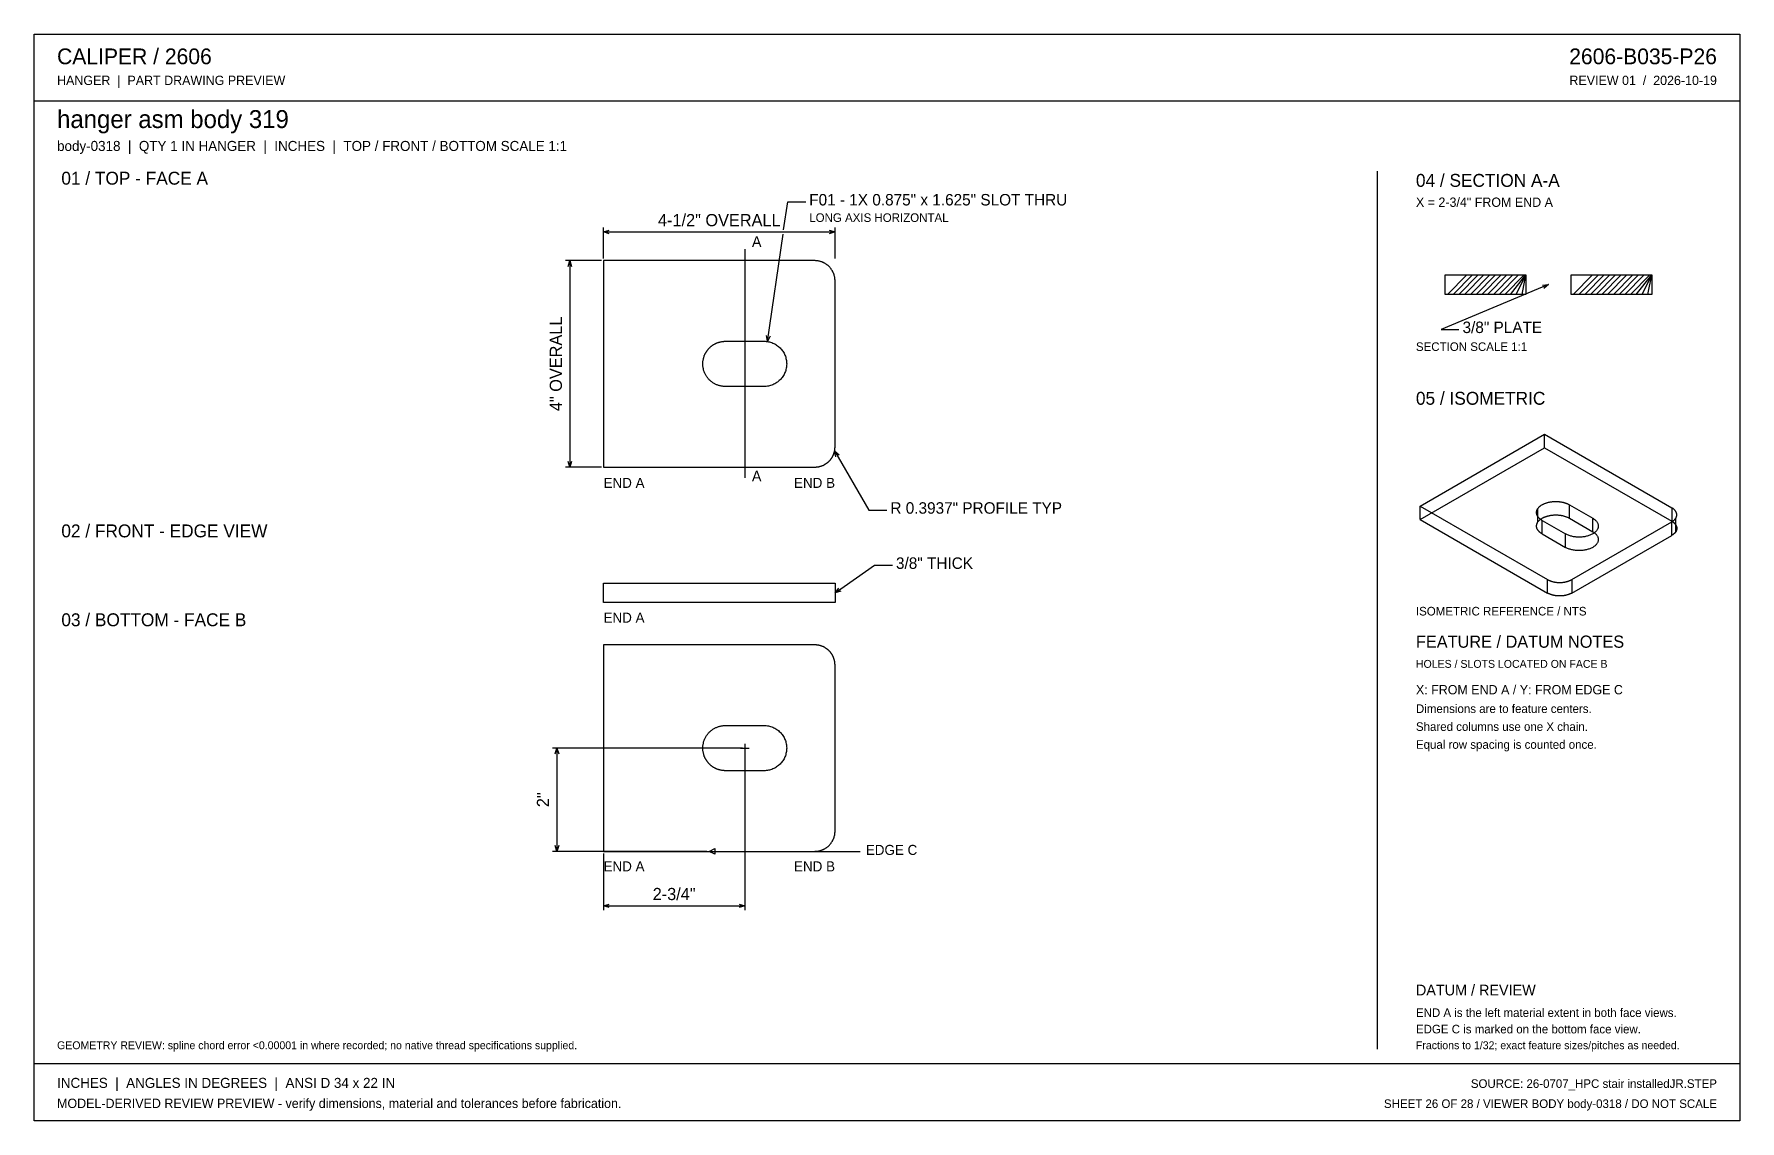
# Model space of a CAD drawing. Header units: inches. Extents: x 0.5 to 33.5, y 0.5 to 21.5.
import ezdxf
from ezdxf.enums import TextEntityAlignment as Align

# ---------------------------------------------------------------- set-up
doc = ezdxf.new("R2010")
doc.units = ezdxf.units.IN
doc.header["$MEASUREMENT"] = 0

msp = doc.modelspace()

# ---------------------------------------------------------------- texts
at = {"layer": 'ANNOTATION'}
for s, height, p in [('CALIPER / 2606', 0.30556, (0.917, 20.944)), ('HANGER  |  PART DRAWING PREVIEW', 0.18056, (0.917, 20.542)), ('hanger asm body 319', 0.34722, (0.917, 19.708)), ('body-0318  |  QTY 1 IN HANGER  |  INCHES  |  TOP / FRONT / BOTTOM SCALE 1:1', 0.19444, (0.917, 19.264)), ('01 / TOP - FACE A', 0.25, (1, 18.611)), ('04 / SECTION A-A', 0.25, (27.25, 18.569)), ('F01 - 1X 0.875" x 1.625" SLOT THRU', 0.22222, (15.493, 18.208)), ('X = 2-3/4" FROM END A', 0.18056, (27.25, 18.181)), ('LONG AXIS HORIZONTAL', 0.16667, (15.493, 17.889)), ('A', 0.208, (14.382, 17.403)), ('3/8" PLATE', 0.2222, (28.153, 15.736)), ('SECTION SCALE 1:1', 0.16667, (27.25, 15.389)), ('05 / ISOMETRIC', 0.25, (27.25, 14.347)), ('END A', 0.1944, (11.507, 12.736)), ('A', 0.208, (14.382, 12.861)), ('R 0.3937" PROFILE TYP', 0.22222, (17.066, 12.236)), ('02 / FRONT - EDGE VIEW', 0.25, (1, 11.778)), ('3/8" THICK', 0.2222, (17.174, 11.167)), ('03 / BOTTOM - FACE B', 0.25, (1, 10.056)), ('END A', 0.1944, (11.507, 10.125)), ('ISOMETRIC REFERENCE / NTS', 0.16667, (27.25, 10.264)), ('FEATURE / DATUM NOTES', 0.23611, (27.25, 9.639)), ('HOLES / SLOTS LOCATED ON FACE B', 0.15278, (27.25, 9.25)), ('X: FROM END A / Y: FROM EDGE C', 0.18056, (27.25, 8.736)), ('Dimensions are to feature centers.', 0.16667, (27.25, 8.375)), ('Shared columns use one X chain.', 0.16667, (27.25, 8.028)), ('Equal row spacing is counted once.', 0.16667, (27.25, 7.681)), ('EDGE C', 0.1944, (16.59, 5.625)), ('END A', 0.1944, (11.507, 5.306)), ('DATUM / REVIEW', 0.20833, (27.25, 2.903)), ('END A is the left material extent in both face views.', 0.16667, (27.25, 2.486)), ('EDGE C is marked on the bottom face view.', 0.16667, (27.25, 2.167)), ('GEOMETRY REVIEW: spline chord error <0.00001 in where recorded; no native thread specifications supplied.', 0.152778, (0.917, 1.861)), ('Fractions to 1/32; exact feature sizes/pitches as needed.', 0.15278, (27.25, 1.861)), ('INCHES  |  ANGLES IN DEGREES  |  ANSI D 34 x 22 IN', 0.19444, (0.917, 1.111)), ('MODEL-DERIVED REVIEW PREVIEW - verify dimensions, material and tolerances before fabrication.', 0.18056, (0.917, 0.722))]:
    msp.add_text(s, height=height, dxfattribs=at).set_placement(p)
for s, height, p in [('2606-B035-P26', 0.30556, (33.083, 20.944)), ('REVIEW 01  /  2026-10-19', 0.18056, (33.083, 20.542)), ('END B', 0.1944, (15.993, 12.736)), ('END B', 0.1944, (15.993, 5.306)), ('SOURCE: 26-0707_HPC stair installedJR.STEP', 0.16667, (33.083, 1.111)), ('SHEET 26 OF 28 / VIEWER BODY body-0318 / DO NOT SCALE', 0.16667, (33.083, 0.722))]:
    msp.add_text(s, height=height, dxfattribs=at).set_placement(p, align=Align.RIGHT)
for s, height, p in [('4-1/2" OVERALL', 0.23611, (13.75, 17.806)), ('2-3/4"', 0.2361, (12.875, 4.75))]:
    msp.add_text(s, height=height, dxfattribs=at).set_placement(p, align=Align.CENTER)
for s, p in [('4" OVERALL', (10.701, 15.139)), ('2"', (10.451, 6.694))]:
    msp.add_text(s, height=0.2361, rotation=90, dxfattribs=at).set_placement(p, align=Align.CENTER)

# ---------------------------------------------------------------- linework, layer by layer
at = {"layer": 'ANNOTATION'}
for p, q in [((14.997, 17.736), (15.076, 18.278)), ((15.076, 18.278), (15.424, 18.278)), ((11.507, 17.181), (11.507, 17.778)), ((11.507, 17.694), (11.618, 17.729)), ((11.507, 17.694), (15.993, 17.694)), ((11.618, 17.66), (11.507, 17.694)), ((14.682, 15.572), (14.985, 17.653)), ((15.882, 17.729), (15.993, 17.694)), ((15.993, 17.694), (15.882, 17.66)), ((15.993, 17.181), (15.993, 17.778)), ((14.243, 17.361), (14.243, 12.931)), ((11.465, 17.139), (10.771, 17.139)), ((10.819, 17.028), (10.854, 17.139)), ((10.854, 17.139), (10.854, 13.139)), ((10.854, 17.139), (10.889, 17.028)), ((29.819, 16.674), (27.736, 15.806)), ((29.704, 16.663), (29.819, 16.674)), ((29.819, 16.674), (29.73, 16.599)), ((14.682, 15.572), (14.664, 15.687)), ((14.733, 15.677), (14.682, 15.572)), ((27.736, 15.806), (28.083, 15.806)), ((10.854, 13.139), (10.819, 13.25)), ((10.889, 13.25), (10.854, 13.139)), ((15.985, 13.454), (16.65, 12.306)), ((16.011, 13.34), (15.985, 13.454)), ((15.985, 13.454), (16.071, 13.375)), ((11.465, 13.139), (10.771, 13.139)), ((16.65, 12.306), (16.997, 12.306)), ((15.993, 10.701), (16.757, 11.236)), ((16.757, 11.236), (17.104, 11.236)), ((15.993, 10.701), (16.064, 10.794)), ((16.104, 10.737), (15.993, 10.701)), ((14.201, 7.694), (10.521, 7.694)), ((10.569, 7.583), (10.604, 7.694)), ((10.604, 7.694), (10.604, 5.694)), ((10.604, 7.694), (10.639, 7.583)), ((14.16, 7.694), (14.326, 7.694)), ((14.243, 7.778), (14.243, 7.611)), ((14.243, 7.653), (14.243, 4.556)), ((13.511, 5.694), (10.521, 5.694)), ((10.604, 5.694), (10.569, 5.806)), ((10.639, 5.806), (10.604, 5.694)), ((11.507, 5.653), (11.507, 4.556)), ((13.553, 5.694), (13.664, 5.75)), ((13.553, 5.694), (16.479, 5.694)), ((13.664, 5.639), (13.553, 5.694)), ((13.664, 5.75), (13.664, 5.639)), ((11.507, 4.639), (11.618, 4.674)), ((11.507, 4.639), (14.243, 4.639)), ((11.618, 4.604), (11.507, 4.639)), ((14.132, 4.674), (14.243, 4.639)), ((14.243, 4.639), (14.132, 4.604))]:
    msp.add_line(p, q, dxfattribs=at)
at = {"layer": 'OUTLINE'}
for p, q in [((0.472, 21.528), (33.528, 21.528)), ((0.472, 0.472), (0.472, 21.528)), ((33.528, 21.528), (33.528, 0.472)), ((0.472, 20.236), (33.528, 20.236)), ((26.5, 18.875), (26.5, 1.861)), ((15.599, 17.139), (11.507, 17.139)), ((11.507, 17.139), (11.507, 13.139)), ((15.609, 17.139), (15.599, 17.139)), ((15.619, 17.138), (15.609, 17.139)), ((15.628, 17.138), (15.619, 17.138)), ((15.638, 17.137), (15.628, 17.138)), ((15.648, 17.136), (15.638, 17.137)), ((15.657, 17.135), (15.648, 17.136)), ((15.667, 17.133), (15.657, 17.135)), ((15.676, 17.131), (15.667, 17.133)), ((15.686, 17.129), (15.676, 17.131)), ((15.695, 17.127), (15.686, 17.129)), ((15.704, 17.125), (15.695, 17.127)), ((15.714, 17.122), (15.704, 17.125)), ((15.723, 17.119), (15.714, 17.122)), ((15.732, 17.116), (15.723, 17.119)), ((15.741, 17.113), (15.732, 17.116)), ((15.75, 17.109), (15.741, 17.113)), ((15.759, 17.105), (15.75, 17.109)), ((15.768, 17.101), (15.759, 17.105)), ((15.776, 17.097), (15.768, 17.101)), ((15.785, 17.092), (15.776, 17.097)), ((15.793, 17.088), (15.785, 17.092)), ((15.802, 17.083), (15.793, 17.088)), ((15.81, 17.078), (15.802, 17.083)), ((15.818, 17.073), (15.81, 17.078)), ((15.826, 17.067), (15.818, 17.073)), ((15.834, 17.061), (15.826, 17.067)), ((15.842, 17.056), (15.834, 17.061)), ((15.849, 17.05), (15.842, 17.056)), ((15.857, 17.043), (15.849, 17.05)), ((15.864, 17.037), (15.857, 17.043)), ((15.871, 17.03), (15.864, 17.037)), ((15.878, 17.024), (15.871, 17.03)), ((15.885, 17.017), (15.878, 17.024)), ((15.891, 17.01), (15.885, 17.017)), ((15.898, 17.002), (15.891, 17.01)), ((15.904, 16.995), (15.898, 17.002)), ((15.91, 16.987), (15.904, 16.995)), ((15.916, 16.98), (15.91, 16.987)), ((15.921, 16.972), (15.916, 16.98)), ((15.927, 16.964), (15.921, 16.972)), ((15.932, 16.956), (15.927, 16.964)), ((15.937, 16.948), (15.932, 16.956)), ((15.942, 16.939), (15.937, 16.948)), ((15.947, 16.931), (15.942, 16.939)), ((15.951, 16.922), (15.947, 16.931)), ((15.955, 16.914), (15.951, 16.922)), ((15.959, 16.905), (15.955, 16.914)), ((15.963, 16.896), (15.959, 16.905)), ((15.967, 16.887), (15.963, 16.896)), ((15.97, 16.878), (15.967, 16.887)), ((15.973, 16.869), (15.97, 16.878)), ((15.976, 16.859), (15.973, 16.869)), ((15.979, 16.85), (15.976, 16.859)), ((27.819, 16.861), (29.382, 16.861)), ((27.819, 16.486), (27.819, 16.861)), ((27.861, 16.486), (28.236, 16.861)), ((27.972, 16.486), (28.347, 16.861)), ((28.083, 16.486), (28.458, 16.861)), ((28.194, 16.486), (28.569, 16.861)), ((28.306, 16.486), (28.681, 16.861)), ((28.417, 16.486), (28.792, 16.861)), ((28.528, 16.486), (28.903, 16.861)), ((28.639, 16.486), (29.014, 16.861)), ((28.75, 16.486), (29.125, 16.861)), ((28.861, 16.486), (29.236, 16.861)), ((28.972, 16.486), (29.347, 16.861)), ((29.083, 16.486), (29.382, 16.861)), ((29.194, 16.486), (29.382, 16.861)), ((29.306, 16.486), (29.382, 16.861)), ((29.382, 16.861), (29.382, 16.486)), ((30.257, 16.861), (31.819, 16.861)), ((30.257, 16.486), (30.257, 16.861)), ((30.299, 16.486), (30.674, 16.861)), ((30.41, 16.486), (30.785, 16.861)), ((30.521, 16.486), (30.896, 16.861)), ((30.632, 16.486), (31.007, 16.861)), ((30.743, 16.486), (31.118, 16.861)), ((30.854, 16.486), (31.229, 16.861)), ((30.965, 16.486), (31.34, 16.861)), ((31.076, 16.486), (31.451, 16.861)), ((31.188, 16.486), (31.563, 16.861)), ((31.299, 16.486), (31.674, 16.861)), ((31.41, 16.486), (31.785, 16.861)), ((31.521, 16.486), (31.819, 16.861)), ((31.632, 16.486), (31.819, 16.861)), ((31.743, 16.486), (31.819, 16.861)), ((31.819, 16.861), (31.819, 16.486)), ((15.981, 16.841), (15.979, 16.85)), ((15.984, 16.831), (15.981, 16.841)), ((15.986, 16.822), (15.984, 16.831)), ((15.987, 16.812), (15.986, 16.822)), ((15.989, 16.803), (15.987, 16.812)), ((15.99, 16.793), (15.989, 16.803)), ((15.991, 16.784), (15.99, 16.793)), ((15.992, 16.774), (15.991, 16.784)), ((15.993, 16.765), (15.992, 16.774)), ((15.993, 16.755), (15.993, 16.765)), ((15.993, 16.745), (15.993, 16.755)), ((15.993, 13.533), (15.993, 16.745)), ((29.382, 16.486), (27.819, 16.486)), ((31.819, 16.486), (30.257, 16.486)), ((13.683, 15.535), (13.69, 15.538)), ((13.69, 15.538), (13.697, 15.542)), ((13.697, 15.542), (13.704, 15.545)), ((13.704, 15.545), (13.712, 15.548)), ((13.712, 15.548), (13.719, 15.55)), ((13.719, 15.55), (13.727, 15.553)), ((13.727, 15.553), (13.735, 15.555)), ((13.735, 15.555), (13.742, 15.558)), ((13.742, 15.558), (13.75, 15.56)), ((13.75, 15.56), (13.758, 15.562)), ((13.758, 15.562), (13.765, 15.564)), ((13.765, 15.564), (13.773, 15.566)), ((13.773, 15.566), (13.781, 15.568)), ((13.781, 15.568), (13.789, 15.569)), ((13.789, 15.569), (13.797, 15.57)), ((13.797, 15.57), (13.804, 15.572)), ((13.804, 15.572), (13.812, 15.573)), ((13.812, 15.573), (13.82, 15.574)), ((13.82, 15.574), (13.828, 15.575)), ((13.828, 15.575), (13.836, 15.575)), ((13.836, 15.575), (13.844, 15.576)), ((13.844, 15.576), (13.852, 15.576)), ((13.852, 15.576), (13.86, 15.576)), ((13.86, 15.576), (13.868, 15.576)), ((13.868, 15.576), (14.618, 15.576)), ((14.618, 15.576), (14.64, 15.576)), ((14.64, 15.576), (14.661, 15.574)), ((14.661, 15.574), (14.682, 15.572)), ((14.682, 15.572), (14.703, 15.568)), ((14.703, 15.568), (14.724, 15.563)), ((14.724, 15.563), (14.745, 15.558)), ((14.745, 15.558), (14.765, 15.551)), ((14.765, 15.551), (14.786, 15.543)), ((14.786, 15.543), (14.805, 15.534)), ((13.434, 15.193), (13.436, 15.207)), ((13.436, 15.207), (13.438, 15.22)), ((13.438, 15.22), (13.441, 15.233)), ((13.441, 15.233), (13.444, 15.246)), ((13.444, 15.246), (13.448, 15.26)), ((13.448, 15.26), (13.451, 15.272)), ((13.451, 15.272), (13.456, 15.285)), ((13.456, 15.285), (13.46, 15.298)), ((13.46, 15.298), (13.466, 15.31)), ((13.466, 15.31), (13.469, 15.318)), ((13.469, 15.318), (13.472, 15.325)), ((13.472, 15.325), (13.476, 15.332)), ((13.476, 15.332), (13.479, 15.339)), ((13.479, 15.339), (13.483, 15.346)), ((13.483, 15.346), (13.487, 15.353)), ((13.487, 15.353), (13.491, 15.36)), ((13.491, 15.36), (13.495, 15.367)), ((13.495, 15.367), (13.499, 15.374)), ((13.499, 15.374), (13.503, 15.381)), ((13.503, 15.381), (13.508, 15.387)), ((13.508, 15.387), (13.512, 15.394)), ((13.512, 15.394), (13.517, 15.4)), ((13.517, 15.4), (13.522, 15.407)), ((13.522, 15.407), (13.527, 15.413)), ((13.527, 15.413), (13.532, 15.419)), ((13.532, 15.419), (13.537, 15.425)), ((13.537, 15.425), (13.542, 15.431)), ((13.542, 15.431), (13.548, 15.437)), ((13.548, 15.437), (13.553, 15.443)), ((13.553, 15.443), (13.559, 15.448)), ((13.559, 15.448), (13.565, 15.454)), ((13.565, 15.454), (13.57, 15.459)), ((13.57, 15.459), (13.576, 15.465)), ((13.576, 15.465), (13.582, 15.47)), ((13.582, 15.47), (13.588, 15.475)), ((13.588, 15.475), (13.595, 15.48)), ((13.595, 15.48), (13.601, 15.485)), ((13.601, 15.485), (13.607, 15.49)), ((13.607, 15.49), (13.614, 15.495)), ((13.614, 15.495), (13.62, 15.499)), ((13.62, 15.499), (13.627, 15.504)), ((13.627, 15.504), (13.634, 15.508)), ((13.634, 15.508), (13.64, 15.512)), ((13.64, 15.512), (13.647, 15.517)), ((13.647, 15.517), (13.654, 15.52)), ((13.654, 15.52), (13.661, 15.524)), ((13.661, 15.524), (13.668, 15.528)), ((13.668, 15.528), (13.675, 15.532)), ((13.675, 15.532), (13.683, 15.535)), ((14.805, 15.534), (14.824, 15.525)), ((14.824, 15.525), (14.843, 15.514)), ((14.843, 15.514), (14.861, 15.503)), ((14.861, 15.503), (14.879, 15.49)), ((14.879, 15.49), (14.896, 15.477)), ((14.896, 15.477), (14.912, 15.463)), ((14.912, 15.463), (14.927, 15.448)), ((14.927, 15.448), (14.942, 15.433)), ((14.942, 15.433), (14.956, 15.416)), ((14.956, 15.416), (14.969, 15.4)), ((14.969, 15.4), (14.982, 15.382)), ((14.982, 15.382), (14.993, 15.364)), ((14.993, 15.364), (15.004, 15.345)), ((15.004, 15.345), (15.014, 15.326)), ((15.014, 15.326), (15.022, 15.306)), ((15.022, 15.306), (15.03, 15.286)), ((15.03, 15.286), (15.037, 15.266)), ((15.037, 15.266), (15.042, 15.245)), ((15.042, 15.245), (15.047, 15.224)), ((15.047, 15.224), (15.051, 15.203)), ((13.431, 15.167), (13.433, 15.18)), ((13.431, 15.153), (13.431, 15.167)), ((13.431, 15.14), (13.431, 15.153)), ((13.431, 15.126), (13.431, 15.14)), ((13.431, 15.113), (13.431, 15.126)), ((13.432, 15.099), (13.431, 15.113)), ((13.434, 15.086), (13.432, 15.099)), ((13.433, 15.18), (13.434, 15.193)), ((13.436, 15.072), (13.434, 15.086)), ((13.438, 15.059), (13.436, 15.072)), ((13.441, 15.046), (13.438, 15.059)), ((13.444, 15.033), (13.441, 15.046)), ((13.447, 15.02), (13.444, 15.033)), ((13.451, 15.007), (13.447, 15.02)), ((13.455, 14.994), (13.451, 15.007)), ((13.46, 14.981), (13.455, 14.994)), ((13.465, 14.969), (13.46, 14.981)), ((13.47, 14.957), (13.465, 14.969)), ((13.476, 14.944), (13.47, 14.957)), ((13.482, 14.932), (13.476, 14.944)), ((13.489, 14.921), (13.482, 14.932)), ((13.496, 14.909), (13.489, 14.921)), ((13.503, 14.898), (13.496, 14.909)), ((13.511, 14.887), (13.503, 14.898)), ((13.519, 14.876), (13.511, 14.887)), ((13.527, 14.865), (13.519, 14.876)), ((14.969, 14.878), (14.956, 14.861)), ((14.982, 14.896), (14.969, 14.878)), ((14.993, 14.914), (14.982, 14.896)), ((15.004, 14.933), (14.993, 14.914)), ((15.014, 14.952), (15.004, 14.933)), ((15.022, 14.971), (15.014, 14.952)), ((15.03, 14.991), (15.022, 14.971)), ((15.037, 15.012), (15.03, 14.991)), ((15.042, 15.033), (15.037, 15.012)), ((15.047, 15.054), (15.042, 15.033)), ((15.051, 15.075), (15.047, 15.054)), ((15.051, 15.203), (15.053, 15.182)), ((15.053, 15.096), (15.051, 15.075)), ((15.053, 15.182), (15.055, 15.16)), ((15.055, 15.117), (15.053, 15.096)), ((15.055, 15.16), (15.056, 15.139)), ((15.056, 15.139), (15.055, 15.117)), ((13.536, 14.855), (13.527, 14.865)), ((13.544, 14.844), (13.536, 14.855)), ((13.554, 14.835), (13.544, 14.844)), ((13.563, 14.825), (13.554, 14.835)), ((13.573, 14.816), (13.563, 14.825)), ((13.583, 14.807), (13.573, 14.816)), ((13.594, 14.798), (13.583, 14.807)), ((13.604, 14.79), (13.594, 14.798)), ((13.615, 14.782), (13.604, 14.79)), ((13.626, 14.774), (13.615, 14.782)), ((13.638, 14.767), (13.626, 14.774)), ((13.649, 14.76), (13.638, 14.767)), ((13.661, 14.754), (13.649, 14.76)), ((13.673, 14.747), (13.661, 14.754)), ((13.685, 14.742), (13.673, 14.747)), ((13.697, 14.736), (13.685, 14.742)), ((13.71, 14.731), (13.697, 14.736)), ((13.723, 14.726), (13.71, 14.731)), ((13.735, 14.722), (13.723, 14.726)), ((13.748, 14.718), (13.735, 14.722)), ((13.761, 14.715), (13.748, 14.718)), ((13.774, 14.712), (13.761, 14.715)), ((13.788, 14.709), (13.774, 14.712)), ((13.801, 14.707), (13.788, 14.709)), ((13.814, 14.705), (13.801, 14.707)), ((13.828, 14.703), (13.814, 14.705)), ((13.841, 14.702), (13.828, 14.703)), ((13.855, 14.702), (13.841, 14.702)), ((13.868, 14.701), (13.855, 14.702)), ((14.618, 14.701), (13.868, 14.701)), ((14.64, 14.702), (14.618, 14.701)), ((14.661, 14.703), (14.64, 14.702)), ((14.682, 14.706), (14.661, 14.703)), ((14.703, 14.71), (14.682, 14.706)), ((14.724, 14.715), (14.703, 14.71)), ((14.745, 14.72), (14.724, 14.715)), ((14.765, 14.727), (14.745, 14.72)), ((14.786, 14.735), (14.765, 14.727)), ((14.805, 14.743), (14.786, 14.735)), ((14.824, 14.753), (14.805, 14.743)), ((14.843, 14.764), (14.824, 14.753)), ((14.861, 14.775), (14.843, 14.764)), ((14.879, 14.787), (14.861, 14.775)), ((14.896, 14.801), (14.879, 14.787)), ((14.912, 14.815), (14.896, 14.801)), ((14.927, 14.83), (14.912, 14.815)), ((14.942, 14.845), (14.927, 14.83)), ((14.956, 14.861), (14.942, 14.845)), ((27.333, 12.383), (29.742, 13.774)), ((29.742, 13.774), (32.207, 12.351)), ((29.742, 13.513), (29.742, 13.774)), ((15.84, 13.221), (15.846, 13.225)), ((15.846, 13.225), (15.851, 13.23)), ((15.851, 13.23), (15.857, 13.234)), ((15.857, 13.234), (15.862, 13.239)), ((15.862, 13.239), (15.867, 13.244)), ((15.867, 13.244), (15.872, 13.249)), ((15.872, 13.249), (15.878, 13.254)), ((15.878, 13.254), (15.883, 13.259)), ((15.883, 13.259), (15.888, 13.264)), ((15.888, 13.264), (15.892, 13.27)), ((15.892, 13.27), (15.897, 13.275)), ((15.897, 13.275), (15.902, 13.281)), ((15.902, 13.281), (15.906, 13.286)), ((15.906, 13.286), (15.911, 13.292)), ((15.911, 13.292), (15.915, 13.297)), ((15.915, 13.297), (15.919, 13.303)), ((15.919, 13.303), (15.924, 13.309)), ((15.924, 13.309), (15.928, 13.315)), ((15.928, 13.315), (15.931, 13.321)), ((15.931, 13.321), (15.935, 13.327)), ((15.935, 13.327), (15.939, 13.333)), ((15.939, 13.333), (15.943, 13.34)), ((15.943, 13.34), (15.946, 13.346)), ((15.946, 13.346), (15.949, 13.352)), ((15.949, 13.352), (15.953, 13.359)), ((15.953, 13.359), (15.956, 13.365)), ((15.956, 13.365), (15.959, 13.372)), ((15.959, 13.372), (15.962, 13.378)), ((15.962, 13.378), (15.963, 13.381)), ((15.963, 13.381), (15.964, 13.383)), ((15.964, 13.385), (15.965, 13.387)), ((15.964, 13.383), (15.964, 13.385)), ((15.965, 13.387), (15.966, 13.39)), ((15.966, 13.39), (15.967, 13.392)), ((15.967, 13.392), (15.968, 13.394)), ((15.968, 13.394), (15.969, 13.397)), ((15.969, 13.397), (15.97, 13.399)), ((15.97, 13.399), (15.971, 13.401)), ((15.971, 13.404), (15.972, 13.406)), ((15.971, 13.401), (15.971, 13.404)), ((15.972, 13.406), (15.973, 13.408)), ((15.973, 13.408), (15.974, 13.411)), ((15.974, 13.411), (15.975, 13.413)), ((15.975, 13.415), (15.976, 13.418)), ((15.975, 13.413), (15.975, 13.415)), ((15.976, 13.418), (15.977, 13.42)), ((15.977, 13.423), (15.978, 13.425)), ((15.977, 13.42), (15.977, 13.423)), ((15.978, 13.425), (15.979, 13.427)), ((15.979, 13.43), (15.98, 13.432)), ((15.979, 13.427), (15.979, 13.43)), ((15.98, 13.432), (15.981, 13.435)), ((15.981, 13.437), (15.982, 13.439)), ((15.981, 13.435), (15.981, 13.437)), ((15.982, 13.442), (15.983, 13.444)), ((15.982, 13.439), (15.982, 13.442)), ((15.983, 13.444), (15.984, 13.447)), ((15.984, 13.449), (15.985, 13.451)), ((15.984, 13.447), (15.984, 13.449)), ((15.985, 13.454), (15.986, 13.456)), ((15.985, 13.451), (15.985, 13.454)), ((15.986, 13.459), (15.987, 13.461)), ((15.986, 13.456), (15.986, 13.459)), ((15.987, 13.466), (15.988, 13.468)), ((15.987, 13.464), (15.987, 13.466)), ((15.987, 13.461), (15.987, 13.464)), ((15.988, 13.471), (15.989, 13.473)), ((15.988, 13.468), (15.988, 13.471)), ((15.989, 13.478), (15.99, 13.481)), ((15.989, 13.476), (15.989, 13.478)), ((15.989, 13.473), (15.989, 13.476)), ((15.99, 13.486), (15.991, 13.488)), ((15.99, 13.483), (15.99, 13.486)), ((15.99, 13.481), (15.99, 13.483)), ((15.991, 13.495), (15.992, 13.498)), ((15.991, 13.493), (15.991, 13.495)), ((15.991, 13.491), (15.991, 13.493)), ((15.991, 13.488), (15.991, 13.491)), ((15.992, 13.51), (15.993, 13.513)), ((15.992, 13.508), (15.992, 13.51)), ((15.992, 13.505), (15.992, 13.508)), ((15.992, 13.503), (15.992, 13.505)), ((15.992, 13.5), (15.992, 13.503)), ((15.992, 13.498), (15.992, 13.5)), ((15.993, 13.53), (15.993, 13.533)), ((15.993, 13.528), (15.993, 13.53)), ((15.993, 13.525), (15.993, 13.528)), ((15.993, 13.523), (15.993, 13.525)), ((15.993, 13.52), (15.993, 13.523)), ((15.993, 13.518), (15.993, 13.52)), ((15.993, 13.515), (15.993, 13.518)), ((15.993, 13.513), (15.993, 13.515)), ((27.333, 12.122), (29.742, 13.513)), ((29.742, 13.513), (32.207, 12.09)), ((11.507, 13.139), (15.599, 13.139)), ((15.599, 13.139), (15.607, 13.139)), ((15.607, 13.139), (15.614, 13.139)), ((15.614, 13.139), (15.621, 13.139)), ((15.621, 13.139), (15.628, 13.14)), ((15.628, 13.14), (15.635, 13.141)), ((15.635, 13.141), (15.642, 13.141)), ((15.642, 13.141), (15.65, 13.142)), ((15.65, 13.142), (15.657, 13.143)), ((15.657, 13.143), (15.664, 13.144)), ((15.664, 13.144), (15.671, 13.145)), ((15.671, 13.145), (15.678, 13.147)), ((15.678, 13.147), (15.685, 13.148)), ((15.685, 13.148), (15.692, 13.15)), ((15.692, 13.15), (15.699, 13.152)), ((15.699, 13.152), (15.706, 13.154)), ((15.706, 13.154), (15.713, 13.156)), ((15.713, 13.156), (15.72, 13.158)), ((15.72, 13.158), (15.726, 13.16)), ((15.726, 13.16), (15.733, 13.162)), ((15.733, 13.162), (15.74, 13.165)), ((15.74, 13.165), (15.747, 13.167)), ((15.747, 13.167), (15.753, 13.17)), ((15.753, 13.17), (15.76, 13.173)), ((15.76, 13.173), (15.766, 13.176)), ((15.766, 13.176), (15.773, 13.179)), ((15.773, 13.179), (15.779, 13.182)), ((15.779, 13.182), (15.786, 13.186)), ((15.786, 13.186), (15.792, 13.189)), ((15.792, 13.189), (15.798, 13.193)), ((15.798, 13.193), (15.804, 13.196)), ((15.804, 13.196), (15.81, 13.2)), ((15.81, 13.2), (15.816, 13.204)), ((15.816, 13.204), (15.822, 13.208)), ((15.822, 13.208), (15.828, 13.212)), ((15.828, 13.212), (15.834, 13.217)), ((15.834, 13.217), (15.84, 13.221)), ((27.333, 12.383), (29.798, 10.96)), ((27.333, 12.122), (27.333, 12.383)), ((29.587, 12.261), (29.588, 12.265)), ((29.587, 12.257), (29.587, 12.261)), ((29.587, 12.254), (29.587, 12.257)), ((29.588, 12.25), (29.587, 12.254)), ((29.588, 12.273), (29.589, 12.277)), ((29.588, 12.269), (29.588, 12.273)), ((29.588, 12.265), (29.588, 12.269)), ((29.588, 12.246), (29.588, 12.25)), ((29.588, 12.242), (29.588, 12.246)), ((29.589, 12.238), (29.588, 12.242)), ((29.589, 12.277), (29.59, 12.281)), ((29.59, 12.234), (29.589, 12.238)), ((29.59, 12.285), (29.591, 12.289)), ((29.59, 12.281), (29.59, 12.285)), ((29.59, 12.23), (29.59, 12.234)), ((29.591, 12.289), (29.592, 12.293)), ((29.592, 12.293), (29.594, 12.297)), ((29.594, 12.297), (29.595, 12.3)), ((29.595, 12.3), (29.596, 12.304)), ((29.596, 12.304), (29.598, 12.308)), ((29.598, 12.308), (29.599, 12.312)), ((29.599, 12.312), (29.601, 12.316)), ((29.601, 12.316), (29.603, 12.319)), ((29.603, 12.319), (29.605, 12.323)), ((29.605, 12.323), (29.607, 12.327)), ((29.607, 12.327), (29.609, 12.331)), ((29.609, 12.331), (29.612, 12.334)), ((29.612, 12.334), (29.614, 12.338)), ((29.614, 12.338), (29.619, 12.344)), ((29.614, 12.077), (29.614, 12.338)), ((29.619, 12.344), (29.624, 12.35)), ((29.624, 12.35), (29.629, 12.356)), ((29.629, 12.356), (29.634, 12.362)), ((29.634, 12.362), (29.64, 12.368)), ((29.64, 12.368), (29.646, 12.373)), ((29.646, 12.373), (29.652, 12.379)), ((29.652, 12.379), (29.659, 12.384)), ((29.659, 12.384), (29.666, 12.39)), ((29.666, 12.39), (29.673, 12.395)), ((29.673, 12.395), (29.68, 12.4)), ((29.68, 12.4), (29.688, 12.405)), ((29.688, 12.405), (29.696, 12.409)), ((29.696, 12.409), (29.704, 12.414)), ((29.704, 12.414), (29.713, 12.419)), ((29.713, 12.419), (29.721, 12.423)), ((29.721, 12.423), (29.73, 12.427)), ((29.73, 12.427), (29.74, 12.431)), ((29.74, 12.431), (29.749, 12.435)), ((29.749, 12.435), (29.759, 12.439)), ((29.759, 12.439), (29.768, 12.442)), ((29.768, 12.442), (29.778, 12.445)), ((29.778, 12.445), (29.788, 12.449)), ((29.788, 12.449), (29.799, 12.451)), ((29.799, 12.451), (29.809, 12.454)), ((29.809, 12.454), (29.82, 12.457)), ((29.82, 12.457), (29.83, 12.459)), ((29.83, 12.459), (29.841, 12.461)), ((29.841, 12.461), (29.852, 12.464)), ((29.852, 12.464), (29.863, 12.465)), ((29.863, 12.465), (29.874, 12.467)), ((29.874, 12.467), (29.885, 12.468)), ((29.885, 12.468), (29.897, 12.47)), ((29.897, 12.47), (29.908, 12.471)), ((29.908, 12.471), (29.92, 12.471)), ((29.92, 12.471), (29.931, 12.472)), ((29.931, 12.472), (29.942, 12.472)), ((29.942, 12.472), (29.954, 12.473)), ((29.954, 12.473), (29.965, 12.473)), ((29.965, 12.473), (29.977, 12.473)), ((29.977, 12.473), (29.988, 12.472)), ((29.988, 12.472), (30, 12.471)), ((30, 12.471), (30.011, 12.471)), ((30.011, 12.471), (30.023, 12.47)), ((30.023, 12.47), (30.034, 12.468)), ((30.034, 12.468), (30.045, 12.467)), ((30.045, 12.467), (30.056, 12.465)), ((30.056, 12.465), (30.067, 12.464)), ((30.067, 12.464), (30.078, 12.462)), ((30.078, 12.462), (30.089, 12.459)), ((30.089, 12.459), (30.1, 12.457)), ((30.1, 12.457), (30.11, 12.454)), ((30.11, 12.454), (30.121, 12.452)), ((30.121, 12.452), (30.131, 12.449)), ((30.131, 12.449), (30.141, 12.446)), ((30.141, 12.446), (30.151, 12.442)), ((30.151, 12.442), (30.161, 12.439)), ((30.161, 12.439), (30.171, 12.435)), ((30.171, 12.435), (30.18, 12.431)), ((30.18, 12.431), (30.189, 12.427)), ((30.189, 12.427), (30.198, 12.423)), ((30.198, 12.423), (30.207, 12.419)), ((30.207, 12.419), (30.215, 12.414)), ((30.215, 12.414), (30.224, 12.41)), ((30.224, 12.41), (30.675, 12.149)), ((30.224, 12.149), (30.224, 12.41)), ((32.212, 12.348), (32.207, 12.351)), ((32.207, 12.351), (32.207, 12.09)), ((32.216, 12.346), (32.212, 12.348)), ((32.22, 12.343), (32.216, 12.346)), ((32.224, 12.341), (32.22, 12.343)), ((32.228, 12.338), (32.224, 12.341)), ((32.232, 12.335), (32.228, 12.338)), ((32.236, 12.332), (32.232, 12.335)), ((32.239, 12.33), (32.236, 12.332)), ((32.243, 12.327), (32.239, 12.33)), ((32.246, 12.324), (32.243, 12.327)), ((32.25, 12.321), (32.246, 12.324)), ((32.253, 12.318), (32.25, 12.321)), ((32.256, 12.315), (32.253, 12.318)), ((32.26, 12.312), (32.256, 12.315)), ((32.263, 12.309), (32.26, 12.312)), ((32.266, 12.306), (32.263, 12.309)), ((32.268, 12.303), (32.266, 12.306)), ((32.271, 12.3), (32.268, 12.303)), ((32.274, 12.296), (32.271, 12.3)), ((32.276, 12.293), (32.274, 12.296)), ((32.279, 12.29), (32.276, 12.293)), ((32.281, 12.287), (32.279, 12.29)), ((32.283, 12.283), (32.281, 12.287)), ((32.286, 12.28), (32.283, 12.283)), ((32.288, 12.277), (32.286, 12.28)), ((32.289, 12.273), (32.288, 12.277)), ((32.291, 12.27), (32.289, 12.273)), ((32.293, 12.267), (32.291, 12.27)), ((32.295, 12.263), (32.293, 12.267)), ((32.296, 12.26), (32.295, 12.263)), ((32.298, 12.256), (32.296, 12.26)), ((32.299, 12.253), (32.298, 12.256)), ((32.3, 12.249), (32.299, 12.253)), ((32.301, 12.246), (32.3, 12.249)), ((32.302, 12.242), (32.301, 12.246)), ((32.303, 12.239), (32.302, 12.242)), ((32.304, 12.235), (32.303, 12.239)), ((32.304, 12.232), (32.304, 12.235)), ((32.305, 12.228), (32.304, 12.232)), ((27.333, 12.122), (29.798, 10.699)), ((29.587, 12.001), (29.588, 12.005)), ((29.587, 11.997), (29.587, 12.001)), ((29.587, 11.993), (29.587, 11.997)), ((29.588, 11.989), (29.587, 11.993)), ((29.588, 12.012), (29.589, 12.016)), ((29.588, 12.008), (29.588, 12.012)), ((29.588, 12.005), (29.588, 12.008)), ((29.588, 11.985), (29.588, 11.989)), ((29.588, 11.981), (29.588, 11.985)), ((29.589, 11.977), (29.588, 11.981)), ((29.589, 12.016), (29.59, 12.02)), ((29.59, 11.973), (29.589, 11.977)), ((29.591, 12.226), (29.59, 12.23)), ((29.59, 12.024), (29.591, 12.028)), ((29.59, 12.02), (29.59, 12.024)), ((29.59, 11.969), (29.59, 11.973)), ((29.591, 11.965), (29.59, 11.969)), ((29.592, 12.222), (29.591, 12.226)), ((29.591, 12.028), (29.592, 12.032)), ((29.592, 11.961), (29.591, 11.965)), ((29.594, 12.218), (29.592, 12.222)), ((29.592, 12.032), (29.594, 12.036)), ((29.594, 11.958), (29.592, 11.961)), ((29.595, 12.215), (29.594, 12.218)), ((29.594, 12.036), (29.595, 12.04)), ((29.595, 11.954), (29.594, 11.958)), ((29.596, 12.211), (29.595, 12.215)), ((29.595, 12.04), (29.596, 12.043)), ((29.596, 11.95), (29.595, 11.954)), ((29.598, 12.207), (29.596, 12.211)), ((29.596, 12.043), (29.598, 12.047)), ((29.598, 11.946), (29.596, 11.95)), ((29.6, 12.203), (29.598, 12.207)), ((29.598, 12.047), (29.599, 12.051)), ((29.6, 11.942), (29.598, 11.946)), ((29.599, 12.051), (29.601, 12.055)), ((29.601, 12.199), (29.6, 12.203)), ((29.601, 11.938), (29.6, 11.942)), ((29.603, 12.196), (29.601, 12.199)), ((29.601, 12.055), (29.603, 12.059)), ((29.603, 11.935), (29.601, 11.938)), ((29.605, 12.192), (29.603, 12.196)), ((29.603, 12.059), (29.605, 12.062)), ((29.605, 11.931), (29.603, 11.935)), ((29.607, 12.188), (29.605, 12.192)), ((29.605, 12.062), (29.607, 12.066)), ((29.607, 11.927), (29.605, 11.931)), ((29.61, 12.184), (29.607, 12.188)), ((29.607, 12.066), (29.609, 12.07)), ((29.61, 11.924), (29.607, 11.927)), ((29.609, 12.07), (29.612, 12.073)), ((29.612, 12.181), (29.61, 12.184)), ((29.612, 11.92), (29.61, 11.924)), ((29.614, 12.177), (29.612, 12.181)), ((29.612, 12.073), (29.614, 12.077)), ((29.614, 11.916), (29.612, 11.92)), ((29.617, 12.173), (29.614, 12.177)), ((29.614, 12.077), (29.619, 12.083)), ((29.617, 11.913), (29.614, 11.916)), ((29.62, 12.17), (29.617, 12.173)), ((29.62, 11.909), (29.617, 11.913)), ((29.619, 12.083), (29.624, 12.089)), ((29.623, 12.166), (29.62, 12.17)), ((29.623, 11.905), (29.62, 11.909)), ((29.626, 12.163), (29.623, 12.166)), ((29.626, 11.902), (29.623, 11.905)), ((29.624, 12.089), (29.629, 12.095)), ((29.629, 12.159), (29.626, 12.163)), ((29.629, 11.898), (29.626, 11.902)), ((29.632, 12.156), (29.629, 12.159)), ((29.629, 12.095), (29.634, 12.101)), ((29.635, 12.152), (29.632, 12.156)), ((29.634, 12.101), (29.64, 12.107)), ((29.638, 12.149), (29.635, 12.152)), ((29.642, 12.145), (29.638, 12.149)), ((29.64, 12.107), (29.646, 12.112)), ((29.646, 12.142), (29.642, 12.145)), ((29.649, 12.139), (29.646, 12.142)), ((29.646, 12.112), (29.652, 12.118)), ((29.653, 12.136), (29.649, 12.139)), ((29.652, 12.118), (29.659, 12.123)), ((29.657, 12.132), (29.653, 12.136)), ((29.661, 12.129), (29.657, 12.132)), ((29.659, 12.123), (29.666, 12.129)), ((29.665, 12.126), (29.661, 12.129)), ((29.669, 12.123), (29.665, 12.126)), ((29.666, 12.129), (29.673, 12.134)), ((29.674, 12.12), (29.669, 12.123)), ((29.673, 12.134), (29.68, 12.139)), ((29.678, 12.117), (29.674, 12.12)), ((29.682, 12.114), (29.678, 12.117)), ((29.68, 12.139), (29.688, 12.144)), ((29.687, 12.111), (29.682, 12.114)), ((29.692, 12.108), (29.687, 12.111)), ((29.688, 12.144), (29.696, 12.149)), ((29.697, 12.105), (29.692, 12.108)), ((29.696, 12.149), (29.704, 12.153)), ((29.697, 11.845), (29.697, 12.105)), ((29.697, 12.105), (30.148, 11.845)), ((29.704, 12.153), (29.713, 12.158)), ((29.713, 12.158), (29.721, 12.162)), ((29.721, 12.162), (29.73, 12.166)), ((29.73, 12.166), (29.74, 12.17)), ((29.74, 12.17), (29.749, 12.174)), ((29.749, 12.174), (29.759, 12.178)), ((29.759, 12.178), (29.768, 12.181)), ((29.768, 12.181), (29.778, 12.185)), ((29.778, 12.185), (29.788, 12.188)), ((29.788, 12.188), (29.799, 12.191)), ((29.799, 12.191), (29.809, 12.193)), ((29.809, 12.193), (29.82, 12.196)), ((29.82, 12.196), (29.83, 12.198)), ((29.83, 12.198), (29.841, 12.201)), ((29.841, 12.201), (29.852, 12.203)), ((29.852, 12.203), (29.863, 12.205)), ((29.863, 12.205), (29.874, 12.206)), ((29.874, 12.206), (29.885, 12.208)), ((29.885, 12.208), (29.897, 12.209)), ((29.897, 12.209), (29.908, 12.21)), ((29.908, 12.21), (29.92, 12.211)), ((29.92, 12.211), (29.931, 12.211)), ((29.931, 12.211), (29.942, 12.212)), ((29.942, 12.212), (29.954, 12.212)), ((29.954, 12.212), (29.965, 12.212)), ((29.965, 12.212), (29.977, 12.212)), ((29.977, 12.212), (29.988, 12.211)), ((29.988, 12.211), (30, 12.211)), ((30, 12.211), (30.011, 12.21)), ((30.011, 12.21), (30.023, 12.209)), ((30.023, 12.209), (30.034, 12.208)), ((30.034, 12.208), (30.045, 12.206)), ((30.045, 12.206), (30.056, 12.205)), ((30.056, 12.205), (30.067, 12.203)), ((30.067, 12.203), (30.078, 12.201)), ((30.078, 12.201), (30.089, 12.199)), ((30.089, 12.199), (30.1, 12.196)), ((30.1, 12.196), (30.11, 12.194)), ((30.11, 12.194), (30.121, 12.191)), ((30.121, 12.191), (30.131, 12.188)), ((30.131, 12.188), (30.141, 12.185)), ((30.141, 12.185), (30.151, 12.181)), ((30.151, 12.181), (30.161, 12.178)), ((30.161, 12.178), (30.171, 12.174)), ((30.171, 12.174), (30.18, 12.17)), ((30.18, 12.17), (30.189, 12.166)), ((30.189, 12.166), (30.198, 12.162)), ((30.198, 12.162), (30.207, 12.158)), ((30.207, 12.158), (30.215, 12.154)), ((30.215, 12.154), (30.224, 12.149)), ((30.224, 12.149), (30.675, 11.888)), ((30.272, 10.96), (32.207, 12.077)), ((30.675, 11.888), (30.675, 12.149)), ((30.675, 12.149), (30.688, 12.141)), ((30.688, 12.141), (30.7, 12.133)), ((30.7, 12.133), (30.711, 12.125)), ((30.711, 12.125), (30.722, 12.116)), ((30.722, 12.116), (30.731, 12.107)), ((30.731, 12.107), (30.74, 12.098)), ((30.74, 12.098), (30.749, 12.089)), ((30.749, 11.905), (30.74, 11.895)), ((30.749, 12.089), (30.756, 12.079)), ((30.756, 11.914), (30.749, 11.905)), ((30.756, 12.079), (30.763, 12.069)), ((30.763, 11.924), (30.756, 11.914)), ((30.763, 12.069), (30.768, 12.059)), ((30.768, 11.934), (30.763, 11.924)), ((30.768, 12.059), (30.773, 12.049)), ((30.773, 11.944), (30.768, 11.934)), ((30.773, 12.049), (30.777, 12.039)), ((30.777, 11.955), (30.773, 11.944)), ((30.777, 12.039), (30.78, 12.028)), ((30.78, 11.965), (30.777, 11.955)), ((30.78, 12.028), (30.783, 12.018)), ((30.783, 11.976), (30.78, 11.965)), ((30.783, 12.018), (30.784, 12.007)), ((30.784, 11.986), (30.783, 11.976)), ((30.784, 12.007), (30.784, 11.997)), ((30.784, 11.997), (30.784, 11.986)), ((32.207, 12.09), (32.212, 12.088)), ((32.207, 12.077), (32.209, 12.078)), ((32.207, 11.816), (32.207, 12.077)), ((32.209, 12.078), (32.21, 12.079)), ((32.21, 12.079), (32.212, 12.08)), ((32.212, 12.088), (32.216, 12.085)), ((32.212, 12.08), (32.213, 12.081)), ((32.213, 12.081), (32.215, 12.082)), ((32.215, 12.082), (32.216, 12.082)), ((32.216, 12.085), (32.22, 12.083)), ((32.216, 12.082), (32.218, 12.083)), ((32.218, 12.083), (32.219, 12.084)), ((32.219, 12.084), (32.22, 12.085)), ((32.22, 12.085), (32.222, 12.086)), ((32.22, 12.083), (32.224, 12.08)), ((32.222, 12.086), (32.223, 12.087)), ((32.223, 12.087), (32.225, 12.088)), ((32.224, 12.08), (32.228, 12.077)), ((32.225, 12.088), (32.226, 12.089)), ((32.226, 12.089), (32.227, 12.09)), ((32.227, 12.09), (32.229, 12.091)), ((32.228, 12.077), (32.232, 12.074)), ((32.229, 12.091), (32.23, 12.092)), ((32.23, 12.092), (32.231, 12.093)), ((32.231, 12.093), (32.233, 12.094)), ((32.232, 12.074), (32.236, 12.072)), ((32.233, 12.094), (32.234, 12.095)), ((32.234, 12.095), (32.235, 12.095)), ((32.235, 12.095), (32.237, 12.096)), ((32.236, 12.072), (32.239, 12.069)), ((32.237, 12.096), (32.238, 12.097)), ((32.238, 12.097), (32.239, 12.098)), ((32.239, 12.098), (32.24, 12.099)), ((32.239, 12.069), (32.243, 12.066)), ((32.24, 12.099), (32.242, 12.1)), ((32.242, 12.1), (32.243, 12.101)), ((32.243, 12.101), (32.244, 12.102)), ((32.243, 12.066), (32.246, 12.063)), ((32.244, 12.102), (32.245, 12.103)), ((32.245, 12.103), (32.246, 12.104)), ((32.246, 12.104), (32.248, 12.105)), ((32.246, 12.063), (32.25, 12.06)), ((32.248, 12.105), (32.249, 12.106)), ((32.249, 12.106), (32.25, 12.107)), ((32.25, 12.107), (32.251, 12.108)), ((32.25, 12.06), (32.253, 12.057)), ((32.251, 12.108), (32.252, 12.109)), ((32.252, 12.109), (32.253, 12.11)), ((32.253, 12.11), (32.255, 12.111)), ((32.253, 12.057), (32.256, 12.054)), ((32.255, 12.111), (32.256, 12.112)), ((32.256, 12.112), (32.257, 12.114)), ((32.256, 12.054), (32.26, 12.051)), ((32.257, 12.114), (32.258, 12.115)), ((32.258, 12.115), (32.259, 12.116)), ((32.259, 12.116), (32.26, 12.117)), ((32.26, 12.117), (32.261, 12.118)), ((32.26, 12.051), (32.263, 12.048)), ((32.261, 12.118), (32.262, 12.119)), ((32.262, 12.119), (32.263, 12.12)), ((32.263, 12.12), (32.264, 12.121)), ((32.263, 12.048), (32.266, 12.045)), ((32.264, 12.121), (32.265, 12.122)), ((32.265, 12.122), (32.266, 12.123)), ((32.266, 12.123), (32.267, 12.124)), ((32.266, 12.045), (32.268, 12.042)), ((32.267, 12.124), (32.268, 12.125)), ((32.268, 12.125), (32.269, 12.126)), ((32.268, 12.042), (32.271, 12.039)), ((32.269, 12.126), (32.27, 12.127)), ((32.27, 12.127), (32.271, 12.128)), ((32.271, 12.128), (32.272, 12.13)), ((32.271, 12.039), (32.274, 12.036)), ((32.272, 12.13), (32.273, 12.131)), ((32.273, 12.131), (32.274, 12.132)), ((32.274, 12.132), (32.275, 12.133)), ((32.274, 12.036), (32.276, 12.032)), ((32.275, 12.134), (32.276, 12.135)), ((32.275, 12.133), (32.275, 12.134)), ((32.276, 12.135), (32.277, 12.136)), ((32.276, 12.032), (32.279, 12.029)), ((32.277, 12.136), (32.278, 12.137)), ((32.278, 12.137), (32.279, 12.138)), ((32.279, 12.138), (32.28, 12.14)), ((32.279, 12.029), (32.281, 12.026)), ((32.28, 12.141), (32.281, 12.142)), ((32.28, 12.14), (32.28, 12.141)), ((32.281, 12.142), (32.284, 12.145)), ((32.281, 12.142), (32.281, 11.881)), ((32.281, 12.026), (32.283, 12.023)), ((32.283, 12.023), (32.286, 12.019)), ((32.284, 12.145), (32.286, 12.148)), ((32.286, 12.148), (32.288, 12.152)), ((32.286, 12.019), (32.288, 12.016)), ((32.288, 12.152), (32.29, 12.155)), ((32.288, 12.016), (32.289, 12.013)), ((32.289, 12.013), (32.291, 12.009)), ((32.29, 12.155), (32.291, 12.158)), ((32.291, 12.158), (32.293, 12.162)), ((32.291, 12.009), (32.293, 12.006)), ((32.293, 11.901), (32.291, 11.898)), ((32.293, 12.162), (32.295, 12.165)), ((32.293, 12.006), (32.295, 12.002)), ((32.295, 11.904), (32.293, 11.901)), ((32.295, 12.165), (32.296, 12.169)), ((32.295, 12.002), (32.296, 11.999)), ((32.296, 11.908), (32.295, 11.904)), ((32.296, 12.169), (32.298, 12.172)), ((32.296, 11.999), (32.298, 11.995)), ((32.298, 11.911), (32.296, 11.908)), ((32.298, 12.172), (32.299, 12.176)), ((32.298, 11.995), (32.299, 11.992)), ((32.299, 11.915), (32.298, 11.911)), ((32.299, 12.176), (32.3, 12.179)), ((32.299, 11.992), (32.3, 11.989)), ((32.3, 11.918), (32.299, 11.915)), ((32.3, 12.179), (32.301, 12.183)), ((32.3, 11.989), (32.301, 11.985)), ((32.301, 11.922), (32.3, 11.918)), ((32.301, 12.183), (32.302, 12.186)), ((32.301, 11.985), (32.302, 11.982)), ((32.302, 11.925), (32.301, 11.922)), ((32.302, 12.186), (32.303, 12.19)), ((32.302, 11.982), (32.303, 11.978)), ((32.303, 11.929), (32.302, 11.925)), ((32.303, 12.19), (32.304, 12.193)), ((32.303, 11.978), (32.304, 11.975)), ((32.304, 11.932), (32.303, 11.929)), ((32.304, 12.197), (32.305, 12.2)), ((32.304, 12.193), (32.304, 12.197)), ((32.304, 11.975), (32.304, 11.971)), ((32.304, 11.971), (32.305, 11.968)), ((32.305, 11.939), (32.304, 11.936)), ((32.304, 11.936), (32.304, 11.932)), ((32.305, 12.225), (32.305, 12.228)), ((32.305, 12.221), (32.305, 12.225)), ((32.305, 12.218), (32.305, 12.221)), ((32.306, 12.214), (32.305, 12.218)), ((32.305, 12.207), (32.305, 12.211)), ((32.305, 12.204), (32.305, 12.207)), ((32.305, 12.2), (32.305, 12.204)), ((32.305, 11.968), (32.305, 11.964)), ((32.305, 11.964), (32.305, 11.96)), ((32.305, 11.96), (32.305, 11.957)), ((32.305, 11.957), (32.306, 11.953)), ((32.305, 11.95), (32.305, 11.946)), ((32.305, 11.946), (32.305, 11.943)), ((32.305, 11.943), (32.305, 11.939)), ((32.305, 12.211), (32.306, 12.214)), ((32.306, 11.953), (32.305, 11.95)), ((29.632, 11.895), (29.629, 11.898)), ((29.635, 11.891), (29.632, 11.895)), ((29.638, 11.888), (29.635, 11.891)), ((29.642, 11.885), (29.638, 11.888)), ((29.646, 11.881), (29.642, 11.885)), ((29.649, 11.878), (29.646, 11.881)), ((29.653, 11.875), (29.649, 11.878)), ((29.657, 11.872), (29.653, 11.875)), ((29.661, 11.868), (29.657, 11.872)), ((29.665, 11.865), (29.661, 11.868)), ((29.669, 11.862), (29.665, 11.865)), ((29.674, 11.859), (29.669, 11.862)), ((29.678, 11.856), (29.674, 11.859)), ((29.682, 11.853), (29.678, 11.856)), ((29.687, 11.85), (29.682, 11.853)), ((29.692, 11.847), (29.687, 11.85)), ((29.697, 11.845), (29.692, 11.847)), ((29.697, 11.845), (30.148, 11.584)), ((30.161, 11.837), (30.148, 11.845)), ((30.148, 11.584), (30.148, 11.845)), ((30.161, 11.577), (30.148, 11.584)), ((30.175, 11.83), (30.161, 11.837)), ((30.175, 11.57), (30.161, 11.577)), ((30.19, 11.824), (30.175, 11.83)), ((30.19, 11.563), (30.175, 11.57)), ((30.205, 11.818), (30.19, 11.824)), ((30.22, 11.812), (30.205, 11.818)), ((30.236, 11.807), (30.22, 11.812)), ((30.252, 11.802), (30.236, 11.807)), ((30.269, 11.798), (30.252, 11.802)), ((30.286, 11.794), (30.269, 11.798)), ((30.272, 10.699), (32.207, 11.816)), ((30.304, 11.791), (30.286, 11.794)), ((30.321, 11.788), (30.304, 11.791)), ((30.339, 11.786), (30.321, 11.788)), ((30.357, 11.784), (30.339, 11.786)), ((30.375, 11.783), (30.357, 11.784)), ((30.393, 11.782), (30.375, 11.783)), ((30.412, 11.782), (30.393, 11.782)), ((30.43, 11.782), (30.412, 11.782)), ((30.448, 11.783), (30.43, 11.782)), ((30.466, 11.784), (30.448, 11.783)), ((30.484, 11.786), (30.466, 11.784)), ((30.502, 11.788), (30.484, 11.786)), ((30.52, 11.791), (30.502, 11.788)), ((30.537, 11.794), (30.52, 11.791)), ((30.554, 11.798), (30.537, 11.794)), ((30.571, 11.802), (30.554, 11.798)), ((30.587, 11.807), (30.571, 11.802)), ((30.603, 11.812), (30.587, 11.807)), ((30.619, 11.818), (30.603, 11.812)), ((30.634, 11.824), (30.619, 11.818)), ((30.648, 11.83), (30.634, 11.824)), ((30.648, 11.57), (30.634, 11.563)), ((30.662, 11.837), (30.648, 11.83)), ((30.662, 11.577), (30.648, 11.57)), ((30.675, 11.845), (30.662, 11.837)), ((30.675, 11.584), (30.662, 11.577)), ((30.675, 11.888), (30.688, 11.88)), ((30.688, 11.852), (30.675, 11.845)), ((30.688, 11.591), (30.675, 11.584)), ((30.688, 11.88), (30.7, 11.872)), ((30.7, 11.86), (30.688, 11.852)), ((30.7, 11.599), (30.688, 11.591)), ((30.7, 11.872), (30.711, 11.864)), ((30.711, 11.869), (30.7, 11.86)), ((30.711, 11.608), (30.7, 11.599)), ((30.722, 11.877), (30.711, 11.869)), ((30.711, 11.864), (30.722, 11.855)), ((30.722, 11.616), (30.711, 11.608)), ((30.731, 11.886), (30.722, 11.877)), ((30.722, 11.855), (30.731, 11.847)), ((30.731, 11.625), (30.722, 11.616)), ((30.74, 11.895), (30.731, 11.886)), ((30.731, 11.847), (30.74, 11.837)), ((30.74, 11.635), (30.731, 11.625)), ((30.74, 11.837), (30.749, 11.828)), ((30.749, 11.644), (30.74, 11.635)), ((30.749, 11.828), (30.756, 11.818)), ((30.756, 11.654), (30.749, 11.644)), ((30.756, 11.818), (30.763, 11.808)), ((30.763, 11.663), (30.756, 11.654)), ((30.763, 11.808), (30.768, 11.798)), ((30.768, 11.674), (30.763, 11.663)), ((30.768, 11.798), (30.773, 11.788)), ((30.773, 11.684), (30.768, 11.674)), ((30.773, 11.788), (30.777, 11.778)), ((30.777, 11.694), (30.773, 11.684)), ((30.777, 11.778), (30.78, 11.768)), ((30.78, 11.704), (30.777, 11.694)), ((30.78, 11.768), (30.783, 11.757)), ((30.783, 11.715), (30.78, 11.704)), ((30.783, 11.757), (30.784, 11.747)), ((30.784, 11.725), (30.783, 11.715)), ((30.784, 11.747), (30.784, 11.736)), ((30.784, 11.736), (30.784, 11.725)), ((32.209, 11.817), (32.207, 11.816)), ((32.21, 11.818), (32.209, 11.817)), ((32.212, 11.819), (32.21, 11.818)), ((32.213, 11.82), (32.212, 11.819)), ((32.215, 11.821), (32.213, 11.82)), ((32.216, 11.822), (32.215, 11.821)), ((32.218, 11.823), (32.216, 11.822)), ((32.219, 11.823), (32.218, 11.823)), ((32.22, 11.824), (32.219, 11.823)), ((32.222, 11.825), (32.22, 11.824)), ((32.223, 11.826), (32.222, 11.825)), ((32.225, 11.827), (32.223, 11.826)), ((32.226, 11.828), (32.225, 11.827)), ((32.227, 11.829), (32.226, 11.828)), ((32.229, 11.83), (32.227, 11.829)), ((32.23, 11.831), (32.229, 11.83)), ((32.231, 11.832), (32.23, 11.831)), ((32.233, 11.833), (32.231, 11.832)), ((32.234, 11.834), (32.233, 11.833)), ((32.235, 11.835), (32.234, 11.834)), ((32.237, 11.836), (32.235, 11.835)), ((32.238, 11.837), (32.237, 11.836)), ((32.239, 11.838), (32.238, 11.837)), ((32.24, 11.839), (32.239, 11.838)), ((32.242, 11.84), (32.24, 11.839)), ((32.243, 11.841), (32.242, 11.84)), ((32.244, 11.842), (32.243, 11.841)), ((32.245, 11.843), (32.244, 11.842)), ((32.246, 11.844), (32.245, 11.843)), ((32.248, 11.845), (32.246, 11.844)), ((32.249, 11.846), (32.248, 11.845)), ((32.25, 11.847), (32.249, 11.846)), ((32.251, 11.848), (32.25, 11.847)), ((32.252, 11.849), (32.251, 11.848)), ((32.253, 11.85), (32.252, 11.849)), ((32.255, 11.851), (32.253, 11.85)), ((32.256, 11.852), (32.255, 11.851)), ((32.257, 11.853), (32.256, 11.852)), ((32.258, 11.854), (32.257, 11.853)), ((32.259, 11.855), (32.258, 11.854)), ((32.26, 11.856), (32.259, 11.855)), ((32.261, 11.857), (32.26, 11.856)), ((32.262, 11.858), (32.261, 11.857)), ((32.263, 11.859), (32.262, 11.858)), ((32.264, 11.86), (32.263, 11.859)), ((32.265, 11.861), (32.264, 11.86)), ((32.266, 11.862), (32.265, 11.861)), ((32.267, 11.863), (32.266, 11.862)), ((32.268, 11.864), (32.267, 11.863)), ((32.269, 11.865), (32.268, 11.864)), ((32.27, 11.867), (32.269, 11.865)), ((32.271, 11.868), (32.27, 11.867)), ((32.272, 11.869), (32.271, 11.868)), ((32.273, 11.87), (32.272, 11.869)), ((32.274, 11.871), (32.273, 11.87)), ((32.275, 11.872), (32.274, 11.871)), ((32.276, 11.874), (32.275, 11.873)), ((32.275, 11.873), (32.275, 11.872)), ((32.277, 11.875), (32.276, 11.874)), ((32.278, 11.876), (32.277, 11.875)), ((32.279, 11.878), (32.278, 11.876)), ((32.28, 11.879), (32.279, 11.878)), ((32.281, 11.881), (32.28, 11.88)), ((32.28, 11.88), (32.28, 11.879)), ((32.284, 11.884), (32.281, 11.881)), ((32.286, 11.888), (32.284, 11.884)), ((32.288, 11.891), (32.286, 11.888)), ((32.29, 11.894), (32.288, 11.891)), ((32.291, 11.898), (32.29, 11.894)), ((30.205, 11.557), (30.19, 11.563)), ((30.22, 11.551), (30.205, 11.557)), ((30.236, 11.546), (30.22, 11.551)), ((30.252, 11.541), (30.236, 11.546)), ((30.269, 11.537), (30.252, 11.541)), ((30.286, 11.533), (30.269, 11.537)), ((30.304, 11.53), (30.286, 11.533)), ((30.321, 11.527), (30.304, 11.53)), ((30.339, 11.525), (30.321, 11.527)), ((30.357, 11.523), (30.339, 11.525)), ((30.375, 11.522), (30.357, 11.523)), ((30.393, 11.521), (30.375, 11.522)), ((30.412, 11.521), (30.393, 11.521)), ((30.43, 11.521), (30.412, 11.521)), ((30.448, 11.522), (30.43, 11.521)), ((30.466, 11.523), (30.448, 11.522)), ((30.484, 11.525), (30.466, 11.523)), ((30.502, 11.527), (30.484, 11.525)), ((30.52, 11.53), (30.502, 11.527)), ((30.537, 11.533), (30.52, 11.53)), ((30.554, 11.537), (30.537, 11.533)), ((30.571, 11.541), (30.554, 11.537)), ((30.587, 11.546), (30.571, 11.541)), ((30.603, 11.551), (30.587, 11.546)), ((30.619, 11.557), (30.603, 11.551)), ((30.634, 11.563), (30.619, 11.557)), ((29.798, 10.699), (29.798, 10.96)), ((29.798, 10.96), (29.804, 10.957)), ((29.804, 10.957), (29.81, 10.953)), ((29.81, 10.953), (29.816, 10.95)), ((29.816, 10.95), (29.823, 10.947)), ((29.823, 10.947), (29.829, 10.944)), ((29.829, 10.944), (29.836, 10.941)), ((29.836, 10.941), (29.842, 10.939)), ((29.842, 10.939), (29.849, 10.936)), ((29.849, 10.936), (29.856, 10.933)), ((29.856, 10.933), (29.863, 10.931)), ((29.863, 10.931), (29.87, 10.928)), ((29.87, 10.928), (29.877, 10.926)), ((29.877, 10.926), (29.885, 10.924)), ((29.885, 10.924), (29.892, 10.922)), ((29.892, 10.922), (29.899, 10.92)), ((29.899, 10.92), (29.907, 10.918)), ((29.907, 10.918), (29.915, 10.916)), ((29.915, 10.916), (29.922, 10.915)), ((29.922, 10.915), (29.93, 10.913)), ((29.93, 10.913), (29.938, 10.912)), ((29.938, 10.912), (29.946, 10.91)), ((29.946, 10.91), (29.954, 10.909)), ((29.954, 10.909), (29.962, 10.908)), ((30.109, 10.908), (30.117, 10.909)), ((30.117, 10.909), (30.125, 10.91)), ((30.125, 10.91), (30.133, 10.912)), ((30.133, 10.912), (30.14, 10.913)), ((30.14, 10.913), (30.148, 10.915)), ((30.148, 10.915), (30.156, 10.916)), ((30.156, 10.916), (30.164, 10.918)), ((30.164, 10.918), (30.171, 10.92)), ((30.171, 10.92), (30.179, 10.922)), ((30.179, 10.922), (30.186, 10.924)), ((30.186, 10.924), (30.193, 10.926)), ((30.193, 10.926), (30.201, 10.928)), ((30.201, 10.928), (30.208, 10.931)), ((30.208, 10.931), (30.215, 10.933)), ((30.215, 10.933), (30.222, 10.936)), ((30.222, 10.936), (30.228, 10.939)), ((30.228, 10.939), (30.235, 10.941)), ((30.235, 10.941), (30.242, 10.944)), ((30.242, 10.944), (30.248, 10.947)), ((30.248, 10.947), (30.254, 10.95)), ((30.254, 10.95), (30.261, 10.953)), ((30.261, 10.953), (30.267, 10.957)), ((30.267, 10.957), (30.272, 10.96)), ((30.272, 10.96), (30.272, 10.699)), ((11.507, 10.889), (15.993, 10.889)), ((11.507, 10.514), (11.507, 10.889)), ((15.993, 10.889), (15.993, 10.514)), ((29.804, 10.696), (29.798, 10.699)), ((29.81, 10.693), (29.804, 10.696)), ((29.816, 10.69), (29.81, 10.693)), ((29.823, 10.686), (29.816, 10.69)), ((29.829, 10.684), (29.823, 10.686)), ((29.836, 10.681), (29.829, 10.684)), ((29.842, 10.678), (29.836, 10.681)), ((29.849, 10.675), (29.842, 10.678)), ((29.856, 10.673), (29.849, 10.675)), ((29.863, 10.67), (29.856, 10.673)), ((29.87, 10.668), (29.863, 10.67)), ((29.877, 10.665), (29.87, 10.668)), ((29.885, 10.663), (29.877, 10.665)), ((29.892, 10.661), (29.885, 10.663)), ((29.899, 10.659), (29.892, 10.661)), ((29.907, 10.657), (29.899, 10.659)), ((29.915, 10.656), (29.907, 10.657)), ((29.922, 10.654), (29.915, 10.656)), ((29.93, 10.652), (29.922, 10.654)), ((29.938, 10.651), (29.93, 10.652)), ((29.946, 10.65), (29.938, 10.651)), ((29.954, 10.648), (29.946, 10.65)), ((29.962, 10.647), (29.954, 10.648)), ((29.962, 10.908), (29.97, 10.907)), ((29.97, 10.646), (29.962, 10.647)), ((29.97, 10.907), (29.978, 10.906)), ((29.978, 10.645), (29.97, 10.646)), ((29.978, 10.906), (29.986, 10.905)), ((29.986, 10.645), (29.978, 10.645)), ((29.986, 10.905), (29.994, 10.905)), ((29.994, 10.644), (29.986, 10.645)), ((29.994, 10.905), (30.002, 10.904)), ((30.002, 10.643), (29.994, 10.644)), ((30.002, 10.904), (30.011, 10.904)), ((30.011, 10.643), (30.002, 10.643)), ((30.011, 10.904), (30.019, 10.904)), ((30.019, 10.643), (30.011, 10.643)), ((30.019, 10.904), (30.027, 10.903)), ((30.027, 10.643), (30.019, 10.643)), ((30.027, 10.903), (30.035, 10.903)), ((30.035, 10.643), (30.027, 10.643)), ((30.035, 10.903), (30.044, 10.903)), ((30.044, 10.643), (30.035, 10.643)), ((30.044, 10.903), (30.052, 10.904)), ((30.052, 10.643), (30.044, 10.643)), ((30.052, 10.904), (30.06, 10.904)), ((30.06, 10.643), (30.052, 10.643)), ((30.06, 10.904), (30.068, 10.904)), ((30.068, 10.643), (30.06, 10.643)), ((30.068, 10.904), (30.076, 10.905)), ((30.076, 10.644), (30.068, 10.643)), ((30.076, 10.905), (30.085, 10.905)), ((30.085, 10.645), (30.076, 10.644)), ((30.085, 10.905), (30.093, 10.906)), ((30.093, 10.645), (30.085, 10.645)), ((30.093, 10.906), (30.101, 10.907)), ((30.101, 10.646), (30.093, 10.645)), ((30.101, 10.907), (30.109, 10.908)), ((30.109, 10.647), (30.101, 10.646)), ((30.117, 10.648), (30.109, 10.647)), ((30.125, 10.65), (30.117, 10.648)), ((30.133, 10.651), (30.125, 10.65)), ((30.14, 10.652), (30.133, 10.651)), ((30.148, 10.654), (30.14, 10.652)), ((30.156, 10.656), (30.148, 10.654)), ((30.164, 10.657), (30.156, 10.656)), ((30.171, 10.659), (30.164, 10.657)), ((30.179, 10.661), (30.171, 10.659)), ((30.186, 10.663), (30.179, 10.661)), ((30.193, 10.665), (30.186, 10.663)), ((30.201, 10.668), (30.193, 10.665)), ((30.208, 10.67), (30.201, 10.668)), ((30.215, 10.673), (30.208, 10.67)), ((30.222, 10.675), (30.215, 10.673)), ((30.228, 10.678), (30.222, 10.675)), ((30.235, 10.681), (30.228, 10.678)), ((30.242, 10.684), (30.235, 10.681)), ((30.248, 10.686), (30.242, 10.684)), ((30.254, 10.69), (30.248, 10.686)), ((30.261, 10.693), (30.254, 10.69)), ((30.267, 10.696), (30.261, 10.693)), ((30.272, 10.699), (30.267, 10.696)), ((15.993, 10.514), (11.507, 10.514)), ((15.599, 9.694), (11.507, 9.694)), ((11.507, 9.694), (11.507, 5.694)), ((15.607, 9.694), (15.599, 9.694)), ((15.614, 9.694), (15.607, 9.694)), ((15.621, 9.694), (15.614, 9.694)), ((15.628, 9.693), (15.621, 9.694)), ((15.635, 9.693), (15.628, 9.693)), ((15.642, 9.692), (15.635, 9.693)), ((15.65, 9.691), (15.642, 9.692)), ((15.657, 9.69), (15.65, 9.691)), ((15.664, 9.689), (15.657, 9.69)), ((15.671, 9.688), (15.664, 9.689)), ((15.678, 9.687), (15.671, 9.688)), ((15.685, 9.685), (15.678, 9.687)), ((15.692, 9.683), (15.685, 9.685)), ((15.699, 9.682), (15.692, 9.683)), ((15.706, 9.68), (15.699, 9.682)), ((15.713, 9.678), (15.706, 9.68)), ((15.72, 9.676), (15.713, 9.678)), ((15.726, 9.673), (15.72, 9.676)), ((15.733, 9.671), (15.726, 9.673)), ((15.74, 9.669), (15.733, 9.671)), ((15.747, 9.666), (15.74, 9.669)), ((15.753, 9.663), (15.747, 9.666)), ((15.76, 9.66), (15.753, 9.663)), ((15.766, 9.657), (15.76, 9.66)), ((15.773, 9.654), (15.766, 9.657)), ((15.779, 9.651), (15.773, 9.654)), ((15.786, 9.648), (15.779, 9.651)), ((15.792, 9.644), (15.786, 9.648)), ((15.798, 9.641), (15.792, 9.644)), ((15.804, 9.637), (15.798, 9.641)), ((15.81, 9.633), (15.804, 9.637)), ((15.816, 9.629), (15.81, 9.633)), ((15.822, 9.625), (15.816, 9.629)), ((15.828, 9.621), (15.822, 9.625)), ((15.834, 9.617), (15.828, 9.621)), ((15.84, 9.612), (15.834, 9.617)), ((15.846, 9.608), (15.84, 9.612)), ((15.851, 9.603), (15.846, 9.608)), ((15.857, 9.599), (15.851, 9.603)), ((15.862, 9.594), (15.857, 9.599)), ((15.867, 9.589), (15.862, 9.594)), ((15.872, 9.584), (15.867, 9.589)), ((15.878, 9.579), (15.872, 9.584)), ((15.883, 9.574), (15.878, 9.579)), ((15.888, 9.569), (15.883, 9.574)), ((15.892, 9.564), (15.888, 9.569)), ((15.897, 9.558), (15.892, 9.564)), ((15.902, 9.553), (15.897, 9.558)), ((15.906, 9.547), (15.902, 9.553)), ((15.911, 9.542), (15.906, 9.547)), ((15.915, 9.536), (15.911, 9.542)), ((15.919, 9.53), (15.915, 9.536)), ((15.924, 9.524), (15.919, 9.53)), ((15.928, 9.518), (15.924, 9.524)), ((15.931, 9.512), (15.928, 9.518)), ((15.935, 9.506), (15.931, 9.512)), ((15.939, 9.5), (15.935, 9.506)), ((15.943, 9.494), (15.939, 9.5)), ((15.946, 9.487), (15.943, 9.494)), ((15.949, 9.481), (15.946, 9.487)), ((15.953, 9.475), (15.949, 9.481)), ((15.956, 9.468), (15.953, 9.475)), ((15.959, 9.462), (15.956, 9.468)), ((15.962, 9.455), (15.959, 9.462)), ((15.963, 9.453), (15.962, 9.455)), ((15.964, 9.45), (15.963, 9.453)), ((15.964, 9.448), (15.964, 9.45)), ((15.965, 9.446), (15.964, 9.448)), ((15.966, 9.444), (15.965, 9.446)), ((15.967, 9.441), (15.966, 9.444)), ((15.968, 9.439), (15.967, 9.441)), ((15.969, 9.437), (15.968, 9.439)), ((15.97, 9.434), (15.969, 9.437)), ((15.971, 9.432), (15.97, 9.434)), ((15.971, 9.43), (15.971, 9.432)), ((15.972, 9.427), (15.971, 9.43)), ((15.973, 9.425), (15.972, 9.427)), ((15.974, 9.423), (15.973, 9.425)), ((15.975, 9.42), (15.974, 9.423)), ((15.975, 9.418), (15.975, 9.42)), ((15.976, 9.415), (15.975, 9.418)), ((15.977, 9.413), (15.976, 9.415)), ((15.977, 9.411), (15.977, 9.413)), ((15.978, 9.408), (15.977, 9.411)), ((15.979, 9.406), (15.978, 9.408)), ((15.979, 9.404), (15.979, 9.406)), ((15.98, 9.401), (15.979, 9.404)), ((15.981, 9.399), (15.98, 9.401)), ((15.981, 9.396), (15.981, 9.399)), ((15.982, 9.394), (15.981, 9.396)), ((15.982, 9.392), (15.982, 9.394)), ((15.983, 9.389), (15.982, 9.392)), ((15.984, 9.387), (15.983, 9.389)), ((15.984, 9.384), (15.984, 9.387)), ((15.985, 9.382), (15.984, 9.384)), ((15.985, 9.379), (15.985, 9.382)), ((15.986, 9.377), (15.985, 9.379)), ((15.986, 9.375), (15.986, 9.377)), ((15.987, 9.372), (15.986, 9.375)), ((15.987, 9.37), (15.987, 9.372)), ((15.987, 9.367), (15.987, 9.37)), ((15.988, 9.365), (15.987, 9.367)), ((15.988, 9.362), (15.988, 9.365)), ((15.989, 9.36), (15.988, 9.362)), ((15.989, 9.358), (15.989, 9.36)), ((15.989, 9.355), (15.989, 9.358)), ((15.99, 9.353), (15.989, 9.355)), ((15.99, 9.35), (15.99, 9.353)), ((15.99, 9.348), (15.99, 9.35)), ((15.991, 9.345), (15.99, 9.348)), ((15.991, 9.343), (15.991, 9.345)), ((15.991, 9.34), (15.991, 9.343)), ((15.991, 9.338), (15.991, 9.34)), ((15.992, 9.335), (15.991, 9.338)), ((15.992, 9.333), (15.992, 9.335)), ((15.992, 9.33), (15.992, 9.333)), ((15.992, 9.328), (15.992, 9.33)), ((15.992, 9.325), (15.992, 9.328)), ((15.992, 9.323), (15.992, 9.325)), ((15.993, 9.321), (15.992, 9.323)), ((15.993, 9.318), (15.993, 9.321)), ((15.993, 9.316), (15.993, 9.318)), ((15.993, 9.313), (15.993, 9.316)), ((15.993, 9.311), (15.993, 9.313)), ((15.993, 9.308), (15.993, 9.311)), ((15.993, 9.306), (15.993, 9.308)), ((15.993, 9.303), (15.993, 9.306)), ((15.993, 9.301), (15.993, 9.303)), ((15.993, 6.088), (15.993, 9.301)), ((13.496, 7.924), (13.503, 7.936)), ((13.503, 7.936), (13.511, 7.947)), ((13.511, 7.947), (13.519, 7.958)), ((13.519, 7.958), (13.527, 7.968)), ((13.527, 7.968), (13.536, 7.979)), ((13.536, 7.979), (13.544, 7.989)), ((13.544, 7.989), (13.554, 7.999)), ((13.554, 7.999), (13.563, 8.008)), ((13.563, 8.008), (13.573, 8.018)), ((13.573, 8.018), (13.583, 8.026)), ((13.583, 8.026), (13.594, 8.035)), ((13.594, 8.035), (13.604, 8.043)), ((13.604, 8.043), (13.615, 8.051)), ((13.615, 8.051), (13.626, 8.059)), ((13.626, 8.059), (13.638, 8.066)), ((13.638, 8.066), (13.649, 8.073)), ((13.649, 8.073), (13.661, 8.08)), ((13.661, 8.08), (13.673, 8.086)), ((13.673, 8.086), (13.685, 8.092)), ((13.685, 8.092), (13.697, 8.097)), ((13.697, 8.097), (13.71, 8.102)), ((13.71, 8.102), (13.723, 8.107)), ((13.723, 8.107), (13.735, 8.111)), ((13.735, 8.111), (13.748, 8.115)), ((13.748, 8.115), (13.761, 8.119)), ((13.761, 8.119), (13.774, 8.122)), ((13.774, 8.122), (13.788, 8.124)), ((13.788, 8.124), (13.801, 8.127)), ((13.801, 8.127), (13.814, 8.129)), ((13.814, 8.129), (13.828, 8.13)), ((13.828, 8.13), (13.841, 8.131)), ((13.841, 8.131), (13.855, 8.132)), ((13.855, 8.132), (13.868, 8.132)), ((13.868, 8.132), (14.618, 8.132)), ((14.618, 8.132), (14.64, 8.131)), ((14.64, 8.131), (14.661, 8.13)), ((14.661, 8.13), (14.682, 8.127)), ((14.682, 8.127), (14.703, 8.124)), ((14.703, 8.124), (14.724, 8.119)), ((14.724, 8.119), (14.745, 8.113)), ((14.745, 8.113), (14.765, 8.106)), ((14.765, 8.106), (14.786, 8.099)), ((14.786, 8.099), (14.805, 8.09)), ((14.805, 8.09), (14.824, 8.08)), ((14.824, 8.08), (14.843, 8.07)), ((14.843, 8.07), (14.861, 8.058)), ((14.861, 8.058), (14.879, 8.046)), ((14.879, 8.046), (14.896, 8.033)), ((14.896, 8.033), (14.912, 8.019)), ((14.912, 8.019), (14.927, 8.004)), ((14.927, 8.004), (14.942, 7.988)), ((14.942, 7.988), (14.956, 7.972)), ((14.956, 7.972), (14.969, 7.955)), ((14.969, 7.955), (14.982, 7.938)), ((14.982, 7.938), (14.993, 7.919)), ((13.431, 7.721), (13.432, 7.734)), ((13.431, 7.707), (13.431, 7.721)), ((13.431, 7.694), (13.431, 7.707)), ((13.431, 7.68), (13.431, 7.694)), ((13.431, 7.667), (13.431, 7.68)), ((13.433, 7.653), (13.431, 7.667)), ((13.432, 7.734), (13.434, 7.747)), ((13.434, 7.64), (13.433, 7.653)), ((13.434, 7.747), (13.436, 7.761)), ((13.436, 7.626), (13.434, 7.64)), ((13.436, 7.761), (13.438, 7.774)), ((13.438, 7.613), (13.436, 7.626)), ((13.438, 7.774), (13.441, 7.787)), ((13.441, 7.6), (13.438, 7.613)), ((13.441, 7.787), (13.444, 7.801)), ((13.444, 7.801), (13.447, 7.814)), ((13.447, 7.814), (13.451, 7.826)), ((13.451, 7.826), (13.455, 7.839)), ((13.455, 7.839), (13.46, 7.852)), ((13.46, 7.852), (13.465, 7.864)), ((13.465, 7.864), (13.47, 7.877)), ((13.47, 7.877), (13.476, 7.889)), ((13.476, 7.889), (13.482, 7.901)), ((13.482, 7.901), (13.489, 7.913)), ((13.489, 7.913), (13.496, 7.924)), ((14.993, 7.919), (15.004, 7.901)), ((15.004, 7.901), (15.014, 7.881)), ((15.014, 7.881), (15.022, 7.862)), ((15.022, 7.862), (15.03, 7.842)), ((15.03, 7.842), (15.037, 7.821)), ((15.037, 7.821), (15.042, 7.801)), ((15.042, 7.801), (15.047, 7.78)), ((15.047, 7.609), (15.042, 7.588)), ((15.047, 7.78), (15.051, 7.759)), ((15.051, 7.63), (15.047, 7.609)), ((15.051, 7.759), (15.053, 7.737)), ((15.053, 7.652), (15.051, 7.63)), ((15.053, 7.737), (15.055, 7.716)), ((15.055, 7.673), (15.053, 7.652)), ((15.055, 7.716), (15.056, 7.694)), ((15.056, 7.694), (15.055, 7.673)), ((13.444, 7.587), (13.441, 7.6)), ((13.448, 7.574), (13.444, 7.587)), ((13.451, 7.561), (13.448, 7.574)), ((13.456, 7.548), (13.451, 7.561)), ((13.46, 7.535), (13.456, 7.548)), ((13.466, 7.523), (13.46, 7.535)), ((13.469, 7.516), (13.466, 7.523)), ((13.472, 7.508), (13.469, 7.516)), ((13.476, 7.501), (13.472, 7.508)), ((13.479, 7.494), (13.476, 7.501)), ((13.483, 7.487), (13.479, 7.494)), ((13.487, 7.48), (13.483, 7.487)), ((13.491, 7.473), (13.487, 7.48)), ((13.495, 7.466), (13.491, 7.473)), ((13.499, 7.459), (13.495, 7.466)), ((13.503, 7.453), (13.499, 7.459)), ((13.508, 7.446), (13.503, 7.453)), ((13.512, 7.44), (13.508, 7.446)), ((13.517, 7.433), (13.512, 7.44)), ((13.522, 7.427), (13.517, 7.433)), ((13.527, 7.421), (13.522, 7.427)), ((13.532, 7.414), (13.527, 7.421)), ((13.537, 7.408), (13.532, 7.414)), ((13.542, 7.402), (13.537, 7.408)), ((13.548, 7.396), (13.542, 7.402)), ((13.553, 7.391), (13.548, 7.396)), ((13.559, 7.385), (13.553, 7.391)), ((13.565, 7.379), (13.559, 7.385)), ((13.57, 7.374), (13.565, 7.379)), ((13.576, 7.368), (13.57, 7.374)), ((13.582, 7.363), (13.576, 7.368)), ((13.588, 7.358), (13.582, 7.363)), ((13.595, 7.353), (13.588, 7.358)), ((13.601, 7.348), (13.595, 7.353)), ((13.607, 7.343), (13.601, 7.348)), ((13.614, 7.339), (13.607, 7.343)), ((13.62, 7.334), (13.614, 7.339)), ((13.627, 7.329), (13.62, 7.334)), ((13.634, 7.325), (13.627, 7.329)), ((13.64, 7.321), (13.634, 7.325)), ((13.647, 7.317), (13.64, 7.321)), ((13.654, 7.313), (13.647, 7.317)), ((13.661, 7.309), (13.654, 7.313)), ((13.668, 7.305), (13.661, 7.309)), ((13.675, 7.302), (13.668, 7.305)), ((13.683, 7.298), (13.675, 7.302)), ((13.69, 7.295), (13.683, 7.298)), ((13.697, 7.292), (13.69, 7.295)), ((13.704, 7.289), (13.697, 7.292)), ((13.712, 7.286), (13.704, 7.289)), ((13.719, 7.283), (13.712, 7.286)), ((13.727, 7.28), (13.719, 7.283)), ((13.735, 7.278), (13.727, 7.28)), ((13.742, 7.275), (13.735, 7.278)), ((13.75, 7.273), (13.742, 7.275)), ((13.758, 7.271), (13.75, 7.273)), ((14.745, 7.276), (14.724, 7.27)), ((14.765, 7.283), (14.745, 7.276)), ((14.786, 7.29), (14.765, 7.283)), ((14.805, 7.299), (14.786, 7.29)), ((14.824, 7.309), (14.805, 7.299)), ((14.843, 7.319), (14.824, 7.309)), ((14.861, 7.331), (14.843, 7.319)), ((14.879, 7.343), (14.861, 7.331)), ((14.896, 7.356), (14.879, 7.343)), ((14.912, 7.37), (14.896, 7.356)), ((14.927, 7.385), (14.912, 7.37)), ((14.942, 7.401), (14.927, 7.385)), ((14.956, 7.417), (14.942, 7.401)), ((14.969, 7.434), (14.956, 7.417)), ((14.982, 7.451), (14.969, 7.434)), ((14.993, 7.47), (14.982, 7.451)), ((15.004, 7.488), (14.993, 7.47)), ((15.014, 7.507), (15.004, 7.488)), ((15.022, 7.527), (15.014, 7.507)), ((15.03, 7.547), (15.022, 7.527)), ((15.037, 7.567), (15.03, 7.547)), ((15.042, 7.588), (15.037, 7.567)), ((13.765, 7.269), (13.758, 7.271)), ((13.773, 7.267), (13.765, 7.269)), ((13.781, 7.266), (13.773, 7.267)), ((13.789, 7.264), (13.781, 7.266)), ((13.797, 7.263), (13.789, 7.264)), ((13.804, 7.262), (13.797, 7.263)), ((13.812, 7.261), (13.804, 7.262)), ((13.82, 7.26), (13.812, 7.261)), ((13.828, 7.259), (13.82, 7.26)), ((13.836, 7.258), (13.828, 7.259)), ((13.844, 7.258), (13.836, 7.258)), ((13.852, 7.257), (13.844, 7.258)), ((13.86, 7.257), (13.852, 7.257)), ((13.868, 7.257), (13.86, 7.257)), ((14.618, 7.257), (13.868, 7.257)), ((14.64, 7.257), (14.618, 7.257)), ((14.661, 7.259), (14.64, 7.257)), ((14.682, 7.262), (14.661, 7.259)), ((14.703, 7.265), (14.682, 7.262)), ((14.724, 7.27), (14.703, 7.265)), ((15.967, 5.946), (15.97, 5.956)), ((15.97, 5.956), (15.973, 5.965)), ((15.973, 5.965), (15.976, 5.974)), ((15.976, 5.974), (15.979, 5.983)), ((15.979, 5.983), (15.981, 5.992)), ((15.981, 5.992), (15.984, 6.002)), ((15.984, 6.002), (15.986, 6.011)), ((15.986, 6.011), (15.987, 6.021)), ((15.987, 6.021), (15.989, 6.03)), ((15.989, 6.03), (15.99, 6.04)), ((15.99, 6.04), (15.991, 6.05)), ((15.991, 6.05), (15.992, 6.059)), ((15.992, 6.059), (15.993, 6.069)), ((15.993, 6.078), (15.993, 6.088)), ((15.993, 6.069), (15.993, 6.078)), ((11.507, 5.694), (15.599, 5.694)), ((15.599, 5.694), (15.609, 5.695)), ((15.609, 5.695), (15.619, 5.695)), ((15.619, 5.695), (15.628, 5.696)), ((15.628, 5.696), (15.638, 5.696)), ((15.638, 5.696), (15.648, 5.697)), ((15.648, 5.697), (15.657, 5.699)), ((15.657, 5.699), (15.667, 5.7)), ((15.667, 5.7), (15.676, 5.702)), ((15.676, 5.702), (15.686, 5.704)), ((15.686, 5.704), (15.695, 5.706)), ((15.695, 5.706), (15.704, 5.709)), ((15.704, 5.709), (15.714, 5.711)), ((15.714, 5.711), (15.723, 5.714)), ((15.723, 5.714), (15.732, 5.717)), ((15.732, 5.717), (15.741, 5.721)), ((15.741, 5.721), (15.75, 5.724)), ((15.75, 5.724), (15.759, 5.728)), ((15.759, 5.728), (15.768, 5.732)), ((15.768, 5.732), (15.776, 5.736)), ((15.776, 5.736), (15.785, 5.741)), ((15.785, 5.741), (15.793, 5.746)), ((15.793, 5.746), (15.802, 5.75)), ((15.802, 5.75), (15.81, 5.756)), ((15.81, 5.756), (15.818, 5.761)), ((15.818, 5.761), (15.826, 5.766)), ((15.826, 5.766), (15.834, 5.772)), ((15.834, 5.772), (15.842, 5.778)), ((15.842, 5.778), (15.849, 5.784)), ((15.849, 5.784), (15.857, 5.79)), ((15.857, 5.79), (15.864, 5.796)), ((15.864, 5.796), (15.871, 5.803)), ((15.871, 5.803), (15.878, 5.81)), ((15.878, 5.81), (15.885, 5.817)), ((15.885, 5.817), (15.891, 5.824)), ((15.891, 5.824), (15.898, 5.831)), ((15.898, 5.831), (15.904, 5.838)), ((15.904, 5.838), (15.91, 5.846)), ((15.91, 5.846), (15.916, 5.854)), ((15.916, 5.854), (15.921, 5.861)), ((15.921, 5.861), (15.927, 5.869)), ((15.927, 5.869), (15.932, 5.878)), ((15.932, 5.878), (15.937, 5.886)), ((15.937, 5.886), (15.942, 5.894)), ((15.942, 5.894), (15.947, 5.903)), ((15.947, 5.903), (15.951, 5.911)), ((15.951, 5.911), (15.955, 5.92)), ((15.955, 5.92), (15.959, 5.929)), ((15.959, 5.929), (15.963, 5.937)), ((15.963, 5.937), (15.967, 5.946)), ((0.472, 1.583), (33.528, 1.583)), ((33.528, 0.472), (0.472, 0.472))]:
    msp.add_line(p, q, dxfattribs=at)

msp.set_redraw_order([(e.dxf.handle, doc.entitydb.next_handle()) for e in msp.query("TEXT MTEXT ATTDEF DIMENSION ARC_DIMENSION")])  # texts and dimensions are drawn at this point

doc.saveas('drawing.dxf')
